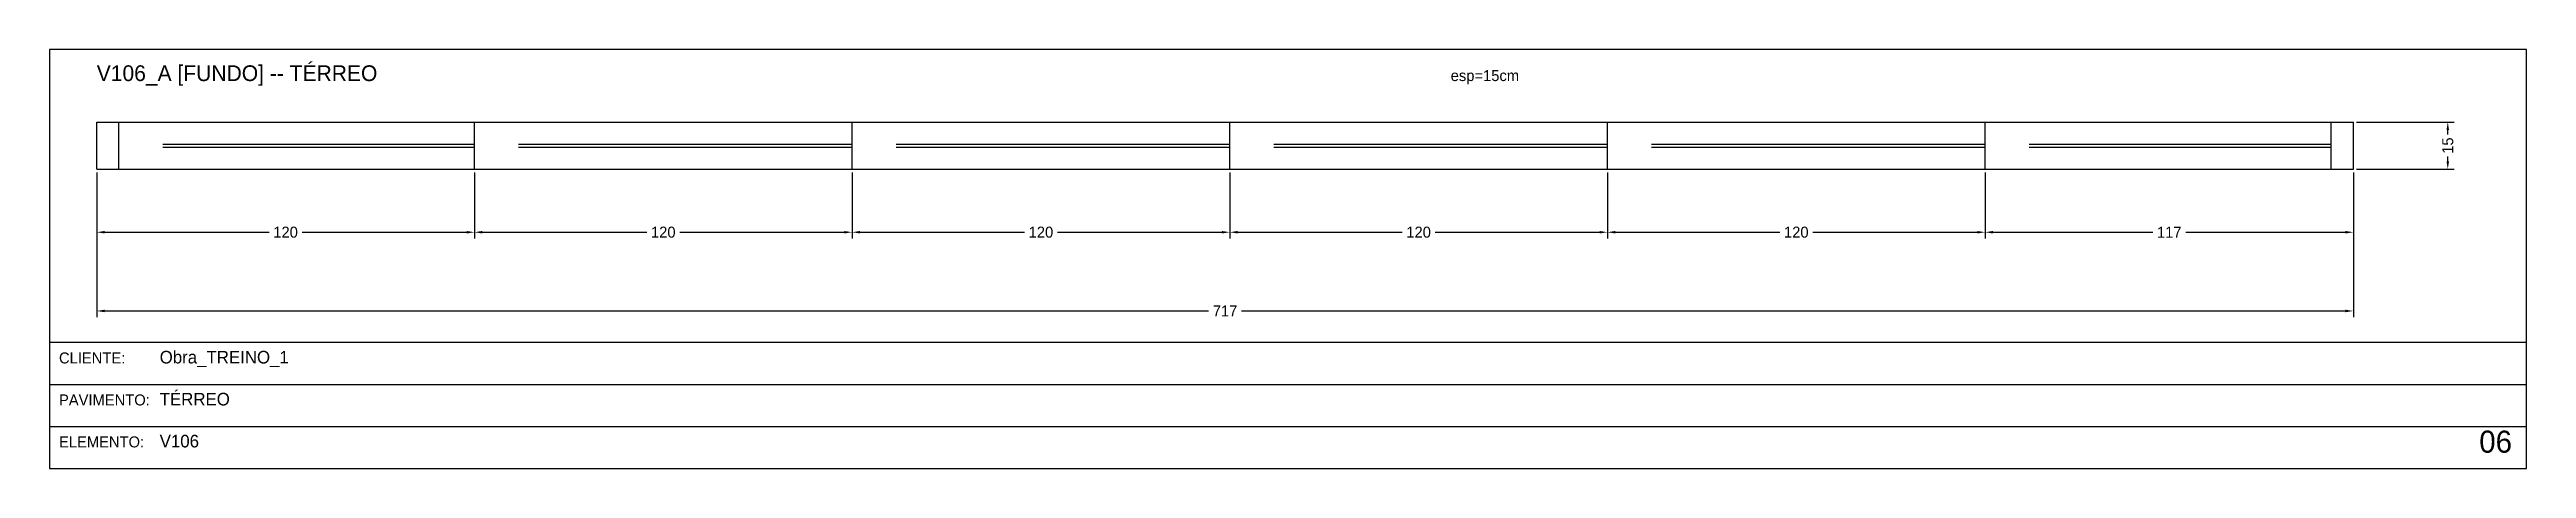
# Model space of a CAD drawing. Header units: metres. Extents: x 0 to 3208, y -1382 to -20.
# Drawn here: x 807 to 1594, y -306 to -173 of the extents above; entities that cross this region are included whole.
import ezdxf

# ---------------------------------------------------------------- set-up
doc = ezdxf.new("R2010")
doc.units = ezdxf.units.M
for name, color, linetype in [('BORDA_CELULA', 9, 'Continuous'), ('CARIMBO', 9, 'Continuous'), ('COTA', 241, 'Continuous'), ('NOMENCLATURA', 7, 'Continuous'), ('Painéis', 200, 'Continuous'), ('SARR_2.2x7', 40, 'Continuous')]:
    doc.layers.add(name, color=color, linetype=linetype)
doc.dimstyles.new('COTA', dxfattribs={"dimtxt": 3.5, "dimasz": 2.5, "dimexe": 2, "dimexo": 1, "dimgap": 0.9, "dimtad": 1, "dimdec": 0, "dimrnd": 1, "dimcen": 2.5, "dimclrd": 4, "dimclre": 4, "dimclrt": 4, "dimazin": 3, "dimtfac": 1, "dimtmove": 0, "dimatfit": 3})

msp = doc.modelspace()

# ---------------------------------------------------------------- texts
at = {"layer": 'CARIMBO', "color": 9}
for s, p in [('CLIENTE:', (810, -272.67)), ('PAVIMENTO:', (810, -286)), ('ELEMENTO:', (810, -299.33))]:
    msp.add_text(s, height=3.5, dxfattribs=at).set_placement(p)
at = {"layer": 'CARIMBO', "color": 2}
for s, p in [('Obra_TREINO_1', (842, -272.67)), ('TÉRREO', (842, -286)), ('V106', (842, -299.33))]:
    msp.add_text(s, height=4, dxfattribs=at).set_placement(p)
at = {"layer": 'CARIMBO', "color": 3}
msp.add_text('06', height=7, dxfattribs=at).set_placement((1579, -301))
at = {"layer": 'COTA'}
msp.add_text('esp=15cm', height=3.5, dxfattribs=at).set_placement((1252.2, -183))
at = {"layer": 'NOMENCLATURA'}
msp.add_text('V106_A [FUNDO] -- TÉRREO', height=5, dxfattribs=at).set_placement((822, -183))

# ---------------------------------------------------------------- blocks, each defined once
blk = doc.blocks.new('_CLOSEDFILLED')
at = {"color": 0, "linetype": 'BYBLOCK'}
blk.add_solid([(-1, 0.16), (0, 0), (-1, -0.16)], dxfattribs=at)
blk = doc.blocks.new('*D32')
at = {"color": 4}
for p, q in [((822, -212), (822, -233)), ((942, -212), (942, -233)), ((824.5, -231), (876.75, -231)), ((887.25, -231), (939.5, -231))]:
    blk.add_line(p, q, dxfattribs=at)
at = {"layer": 'Defpoints'}
for p in [(822, -211), (942, -211), (822, -231)]:
    blk.add_point(p, dxfattribs=at)
at = {"layer": 'COTA', "color": 4, "xscale": 2.5, "yscale": 2.5, "rotation": 180}
blk.add_blockref('_CLOSEDFILLED', (822, -231), dxfattribs=at)
at = {"layer": 'COTA', "color": 4, "xscale": 2.5, "yscale": 2.5}
blk.add_blockref('_CLOSEDFILLED', (942, -231), dxfattribs=at)
at = {"layer": 'COTA', "color": 4, "insert": (882, -231), "char_height": 3.5, "attachment_point": 5}
blk.add_mtext('120', dxfattribs=at)
blk = doc.blocks.new('*D33')
at = {"color": 4}
for p, q in [((942, -212), (942, -233)), ((1062, -212), (1062, -233)), ((944.5, -231), (996.75, -231)), ((1007.25, -231), (1059.5, -231))]:
    blk.add_line(p, q, dxfattribs=at)
at = {"layer": 'Defpoints'}
for p in [(942, -211), (1062, -211), (942, -231)]:
    blk.add_point(p, dxfattribs=at)
at = {"layer": 'COTA', "color": 4, "xscale": 2.5, "yscale": 2.5, "rotation": 180}
blk.add_blockref('_CLOSEDFILLED', (942, -231), dxfattribs=at)
at = {"layer": 'COTA', "color": 4, "xscale": 2.5, "yscale": 2.5}
blk.add_blockref('_CLOSEDFILLED', (1062, -231), dxfattribs=at)
at = {"layer": 'COTA', "color": 4, "insert": (1002, -231), "char_height": 3.5, "attachment_point": 5}
blk.add_mtext('120', dxfattribs=at)
blk = doc.blocks.new('*D34')
at = {"color": 4}
for p, q in [((1062, -212), (1062, -233)), ((1182, -212), (1182, -233)), ((1064.5, -231), (1116.75, -231)), ((1127.25, -231), (1179.5, -231))]:
    blk.add_line(p, q, dxfattribs=at)
at = {"layer": 'Defpoints'}
for p in [(1062, -211), (1182, -211), (1062, -231)]:
    blk.add_point(p, dxfattribs=at)
at = {"layer": 'COTA', "color": 4, "xscale": 2.5, "yscale": 2.5, "rotation": 180}
blk.add_blockref('_CLOSEDFILLED', (1062, -231), dxfattribs=at)
at = {"layer": 'COTA', "color": 4, "xscale": 2.5, "yscale": 2.5}
blk.add_blockref('_CLOSEDFILLED', (1182, -231), dxfattribs=at)
at = {"layer": 'COTA', "color": 4, "insert": (1122, -231), "char_height": 3.5, "attachment_point": 5}
blk.add_mtext('120', dxfattribs=at)
blk = doc.blocks.new('*D35')
at = {"color": 4}
for p, q in [((1182, -212), (1182, -233)), ((1302, -212), (1302, -233)), ((1184.5, -231), (1236.75, -231)), ((1247.25, -231), (1299.5, -231))]:
    blk.add_line(p, q, dxfattribs=at)
at = {"layer": 'Defpoints'}
for p in [(1182, -211), (1302, -211), (1182, -231)]:
    blk.add_point(p, dxfattribs=at)
at = {"layer": 'COTA', "color": 4, "xscale": 2.5, "yscale": 2.5, "rotation": 180}
blk.add_blockref('_CLOSEDFILLED', (1182, -231), dxfattribs=at)
at = {"layer": 'COTA', "color": 4, "xscale": 2.5, "yscale": 2.5}
blk.add_blockref('_CLOSEDFILLED', (1302, -231), dxfattribs=at)
at = {"layer": 'COTA', "color": 4, "insert": (1242, -231), "char_height": 3.5, "attachment_point": 5}
blk.add_mtext('120', dxfattribs=at)
blk = doc.blocks.new('*D36')
at = {"color": 4}
for p, q in [((1302, -212), (1302, -233)), ((1422, -212), (1422, -233)), ((1304.5, -231), (1356.75, -231)), ((1367.25, -231), (1419.5, -231))]:
    blk.add_line(p, q, dxfattribs=at)
at = {"layer": 'Defpoints'}
for p in [(1302, -211), (1422, -211), (1302, -231)]:
    blk.add_point(p, dxfattribs=at)
at = {"layer": 'COTA', "color": 4, "xscale": 2.5, "yscale": 2.5, "rotation": 180}
blk.add_blockref('_CLOSEDFILLED', (1302, -231), dxfattribs=at)
at = {"layer": 'COTA', "color": 4, "xscale": 2.5, "yscale": 2.5}
blk.add_blockref('_CLOSEDFILLED', (1422, -231), dxfattribs=at)
at = {"layer": 'COTA', "color": 4, "insert": (1362, -231), "char_height": 3.5, "attachment_point": 5}
blk.add_mtext('120', dxfattribs=at)
blk = doc.blocks.new('*D37')
at = {"color": 4}
for p, q in [((1422, -212), (1422, -233)), ((1539, -212), (1539, -233)), ((1424.5, -231), (1475.25, -231)), ((1485.75, -231), (1536.5, -231))]:
    blk.add_line(p, q, dxfattribs=at)
at = {"layer": 'Defpoints'}
for p in [(1422, -211), (1539, -211), (1422, -231)]:
    blk.add_point(p, dxfattribs=at)
at = {"layer": 'COTA', "color": 4, "xscale": 2.5, "yscale": 2.5, "rotation": 180}
blk.add_blockref('_CLOSEDFILLED', (1422, -231), dxfattribs=at)
at = {"layer": 'COTA', "color": 4, "xscale": 2.5, "yscale": 2.5}
blk.add_blockref('_CLOSEDFILLED', (1539, -231), dxfattribs=at)
at = {"layer": 'COTA', "color": 4, "insert": (1480.5, -231), "char_height": 3.5, "attachment_point": 5}
blk.add_mtext('117', dxfattribs=at)
blk = doc.blocks.new('*D38')
at = {"color": 4}
for p, q in [((822, -212), (822, -258)), ((1539, -212), (1539, -258)), ((824.5, -256), (1175.25, -256)), ((1185.75, -256), (1536.5, -256))]:
    blk.add_line(p, q, dxfattribs=at)
at = {"layer": 'Defpoints'}
for p in [(822, -211), (1539, -211), (822, -256)]:
    blk.add_point(p, dxfattribs=at)
at = {"layer": 'COTA', "color": 4, "xscale": 2.5, "yscale": 2.5, "rotation": 180}
blk.add_blockref('_CLOSEDFILLED', (822, -256), dxfattribs=at)
at = {"layer": 'COTA', "color": 4, "xscale": 2.5, "yscale": 2.5}
blk.add_blockref('_CLOSEDFILLED', (1539, -256), dxfattribs=at)
at = {"layer": 'COTA', "color": 4, "insert": (1180.5, -256), "char_height": 3.5, "attachment_point": 5}
blk.add_mtext('717', dxfattribs=at)
blk = doc.blocks.new('*D39')
at = {"color": 4}
for p, q in [((1540, -196), (1571, -196)), ((1569, -200), (1569, -198.5)), ((1540, -211), (1571, -211)), ((1569, -208.5), (1569, -207))]:
    blk.add_line(p, q, dxfattribs=at)
at = {"layer": 'Defpoints'}
for p in [(1539, -196), (1539, -211), (1569, -211)]:
    blk.add_point(p, dxfattribs=at)
at = {"layer": 'COTA', "color": 4, "xscale": 2.5, "yscale": 2.5}
for p, rotation in [((1569, -196), 90), ((1569, -211), 270)]:
    blk.add_blockref('_CLOSEDFILLED', p, dxfattribs=dict(at, rotation=rotation))
at = {"layer": 'COTA', "color": 4, "insert": (1569, -203.5), "char_height": 3.5, "attachment_point": 5, "rotation": 90}
blk.add_mtext('15', dxfattribs=at)

# ---------------------------------------------------------------- dimensions: what is measured, and where the dimension line sits
at = {"layer": 'COTA'}
dim = msp.add_linear_dim(base=(1569, -211), p1=(1539, -211), p2=(1539, -196), angle=90, dimstyle='COTA', dxfattribs=at)
dim.commit()
dim.dimension.update_dxf_attribs({"geometry": '*D39', "text_midpoint": (1569, -203.5)})
for base, p1, p2, picture, middle in [((822, -231), (822, -211), (942, -211), '*D32', (882, -231)), ((822, -256), (822, -211), (1539, -211), '*D38', (1180.5, -256)), ((942, -231), (942, -211), (1062, -211), '*D33', (1002, -231)), ((1062, -231), (1062, -211), (1182, -211), '*D34', (1122, -231)), ((1182, -231), (1182, -211), (1302, -211), '*D35', (1242, -231)), ((1302, -231), (1302, -211), (1422, -211), '*D36', (1362, -231)), ((1422, -231), (1422, -211), (1539, -211), '*D37', (1480.5, -231))]:
    dim = msp.add_linear_dim(base=base, p1=p1, p2=p2, dimstyle='COTA', dxfattribs=at)
    dim.commit()
    dim.dimension.update_dxf_attribs({"geometry": picture, "text_midpoint": middle})

# ---------------------------------------------------------------- linework, layer by layer
at = {"layer": 'BORDA_CELULA'}
for points in [[(807, -306), (1594, -306), (1594, -173), (807, -173)], [(807, -306), (1594, -306), (1594, -266), (807, -266)]]:
    msp.add_lwpolyline(points, close=True, dxfattribs=at)
at = {"layer": 'CARIMBO'}
for p, q in [((807, -279.33), (1594, -279.33)), ((807, -292.67), (1594, -292.67)), ((807, -306), (1594, -306))]:
    msp.add_line(p, q, dxfattribs=at)
at = {"layer": 'Painéis'}
for points in [[(822, -211), (822, -196)], [(822, -196), (942, -196)], [(942, -196), (1062, -196)], [(942, -211), (942, -196)], [(1062, -196), (1182, -196)], [(1062, -211), (1062, -196)], [(1182, -196), (1302, -196)], [(1182, -211), (1182, -196)], [(1302, -196), (1422, -196)], [(1302, -211), (1302, -196)], [(1422, -196), (1539, -196)], [(1422, -211), (1422, -196)], [(1539, -211), (1539, -196)], [(822, -211), (942, -211)], [(942, -211), (1062, -211)], [(1062, -211), (1182, -211)], [(1182, -211), (1302, -211)], [(1302, -211), (1422, -211)], [(1422, -211), (1539, -211)]]:
    msp.add_lwpolyline(points, dxfattribs=at)
at = {"layer": 'SARR_2.2x7'}
for points in [[(829, -211), (829, -196)], [(1532, -211), (1532, -196)], [(843, -203), (942, -203)], [(843, -204), (942, -204)], [(956, -203), (1062, -203)], [(956, -204), (1062, -204)], [(1076, -203), (1182, -203)], [(1076, -204), (1182, -204)], [(1196, -203), (1302, -203)], [(1196, -204), (1302, -204)], [(1316, -203), (1422, -203)], [(1316, -204), (1422, -204)], [(1436, -203), (1532, -203)], [(1436, -204), (1532, -204)]]:
    msp.add_lwpolyline(points, dxfattribs=at)

msp.set_redraw_order([(e.dxf.handle, doc.entitydb.next_handle()) for e in msp.query("TEXT MTEXT ATTDEF DIMENSION ARC_DIMENSION")])  # texts and dimensions are drawn at this point

doc.saveas('drawing.dxf')
